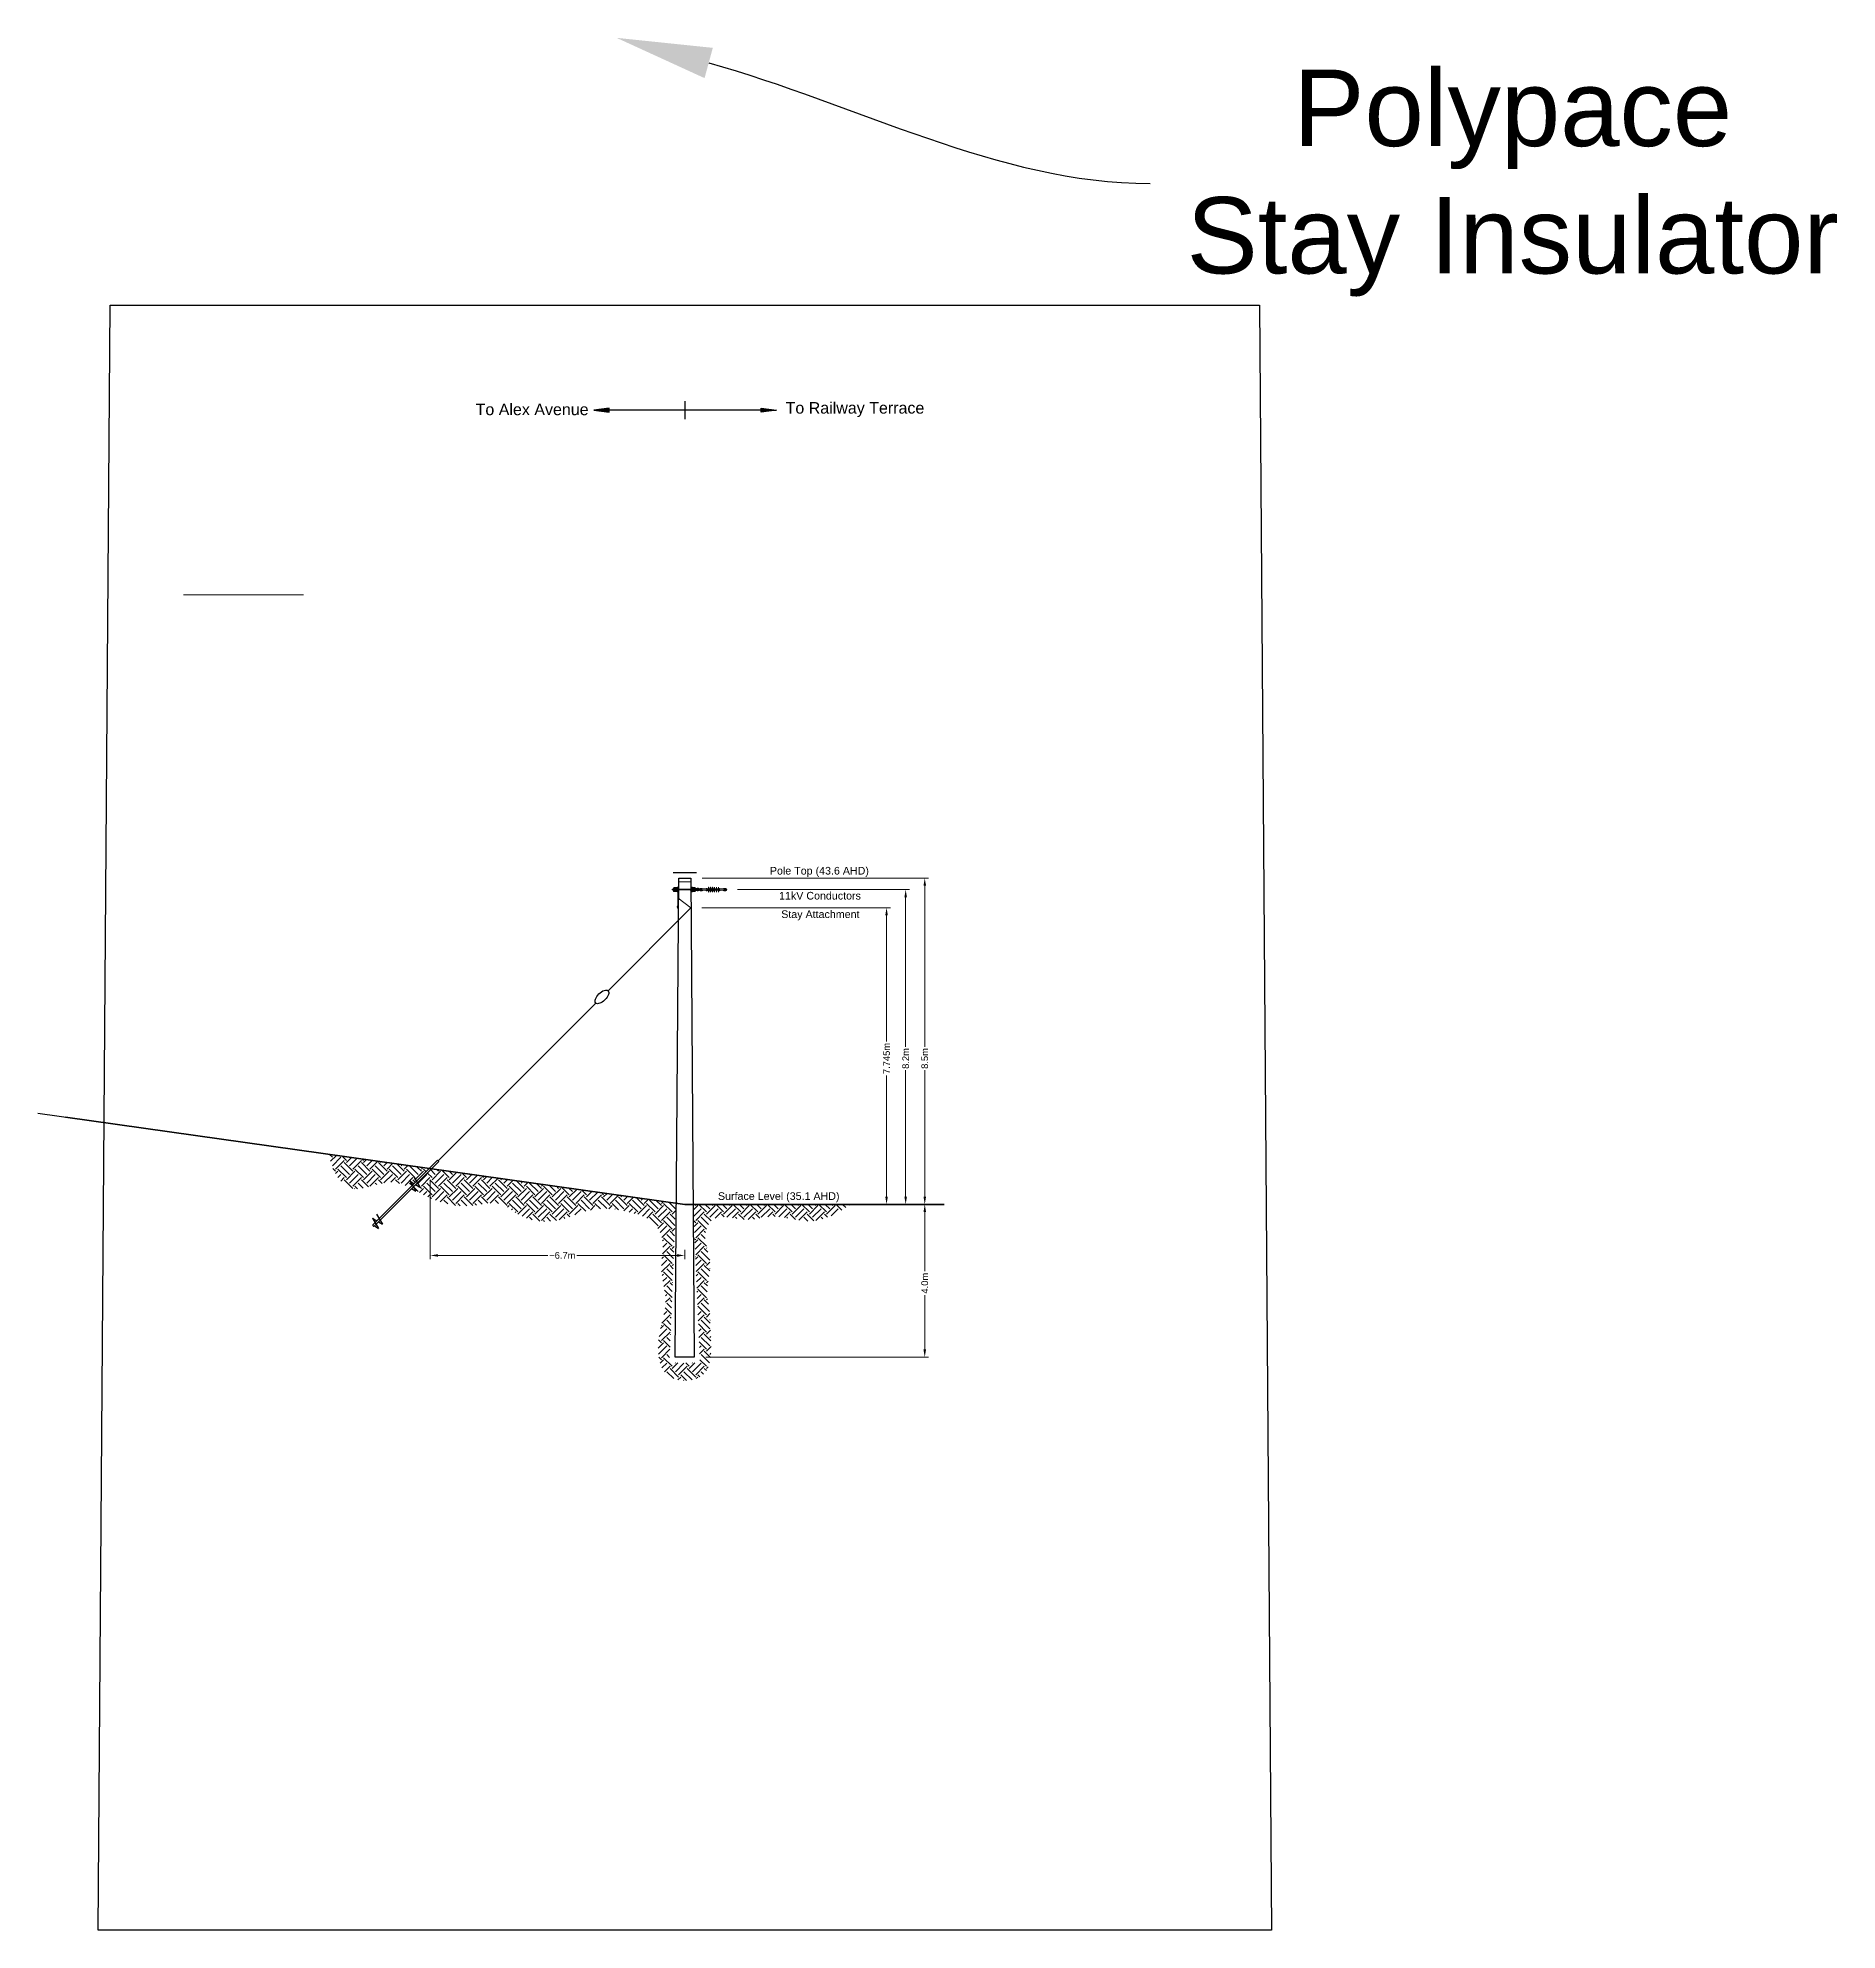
# Model space of a CAD drawing. Header units: metres. Extents: x 302924 to 306036, y 6267404 to 6269261.
# Drawn here: x 305217.13 to 305264.25, y 6267404.1 to 6267453.63 of the extents above; entities that cross this region are included whole.
import ezdxf
from ezdxf import colors
from ezdxf.entities.mleader import LeaderData, LeaderLine
from ezdxf.math import Vec2, Vec3

# ---------------------------------------------------------------- set-up
doc = ezdxf.new("R2010")
doc.units = ezdxf.units.M
doc.linetypes.add('Dash', pattern=[5, 3, -2])
doc.linetypes.add('HIDDEN', pattern=[0.375, 0.25, -0.125])
doc.layers.get('0').update_dxf_attribs({"color": 6})
for name, color, linetype, lineweight in [('_User Miscellaneous4', 71, 'Continuous', 13), ('Notes', 7, 'Continuous', 25), ('Notes  (0.13)', 7, 'Continuous', 13), ('Notes (0.25)', 7, 'Continuous', 25), ('Notes_0.35', 7, 'Continuous', 35)]:
    doc.layers.add(name, color=color, linetype=linetype, lineweight=lineweight)
doc.styles.get("Standard").update_dxf_attribs({"font": 'arial.ttf'})
doc.dimstyles.new('Pole Scale', dxfattribs={"dimtxt": 0.085, "dimasz": 0.1, "dimexe": 0.1, "dimexo": 0.3, "dimgap": 0.15, "dimtad": 0, "dimlfac": -1, "dimzin": 12, "dimdsep": 46, "dimtxsty": 'Standard', "dimcen": 1, "dimclrd": 256, "dimclre": 256, "dimclrt": 256, "dimadec": 0, "dimazin": 3, "dimtfac": 1, "dimtmove": 0, "dimatfit": 3, "dimfxl": 0, "dimtolj": 1, "dimtzin": 0, "dimlwd": -1, "dimlwe": -1, "dimarcsym": 0})
pattern_1 = [(315, (0, 0), (0.449012806053, -1e-16), [0.3175, -0.3175]), (315, (0.0842, 0.0842), (0.449012806053, -1e-16), [0.3175, -0.3175]), (315, (0.16838, 0.16838), (0.449012806053, -1e-16), [0.3175, -0.3175]), (45, (0.2245, 0.16838), (1e-16, 0.449012806053), [0.3175, -0.3175]), (45, (0.3087, 0.0842), (1e-16, 0.449012806053), [0.3175, -0.3175]), (45, (0.3929, -1e-16), (1e-16, 0.449012806053), [0.3175, -0.3175])]

msp = doc.modelspace()

# ---------------------------------------------------------------- texts
at = {"layer": 'Notes  (0.13)', "linetype": 'Continuous', "attachment_point": 5}
for s, insert, char_height in [('To Alex Avenue', (305230.0748, 6267443.9034), 0.3), ('To Railway Terrace', (305238.5287, 6267443.9013), 0.3), ('Pole Top (43.6 AHD)', (305237.5976, 6267431.7998), 0.2), ('11kV Conductors', (305237.6128, 6267431.1746), 0.2), ('Stay Attachment', (305237.623, 6267430.6613), 0.2), ('Surface Level (35.1 AHD)', (305236.5331, 6267423.2828), 0.2)]:
    msp.add_mtext(s, dxfattribs=dict(at, insert=insert, char_height=char_height))

# ---------------------------------------------------------------- blocks, each defined once
blk = doc.blocks.new('*D121')
at = {"layer": 'Notes  (0.13)', "transparency": 16777216}
for p, q in [((305234.529, 6267431.637), (305240.456, 6267431.637)), ((305240.356, 6267431.437), (305240.356, 6267427.224)), ((305240.356, 6267423.297), (305240.356, 6267426.606)), ((305234.371, 6267423.097), (305240.456, 6267423.097))]:
    blk.add_line(p, q, dxfattribs=at)
at = {"layer": 'Notes  (0.13)', "linetype": 'Continuous', "transparency": 16777216}
for points in [[(305240.323, 6267431.437), (305240.39, 6267431.437), (305240.356, 6267431.637)], [(305240.323, 6267423.297), (305240.39, 6267423.297), (305240.356, 6267423.097)]]:
    blk.add_solid(points, dxfattribs=at)
at = {"layer": 'Notes  (0.13)', "linetype": 'Continuous', "transparency": 16777216, "insert": (305240.356, 6267426.915), "char_height": 0.175, "attachment_point": 5, "rotation": 90}
blk.add_mtext('\\A1;8.5m', dxfattribs=at)
blk = doc.blocks.new('*D122')
at = {"layer": 'Notes  (0.13)', "transparency": 16777216}
for p, q in [((305234.371, 6267423.097), (305240.456, 6267423.097)), ((305240.356, 6267422.897), (305240.356, 6267421.346)), ((305240.356, 6267419.297), (305240.356, 6267420.721)), ((305234.621, 6267419.097), (305240.456, 6267419.097))]:
    blk.add_line(p, q, dxfattribs=at)
at = {"layer": 'Notes  (0.13)', "linetype": 'Continuous', "transparency": 16777216}
for points in [[(305240.323, 6267422.897), (305240.39, 6267422.897), (305240.356, 6267423.097)], [(305240.323, 6267419.297), (305240.39, 6267419.297), (305240.356, 6267419.097)]]:
    blk.add_solid(points, dxfattribs=at)
at = {"layer": 'Notes  (0.13)', "linetype": 'Continuous', "transparency": 16777216, "insert": (305240.356, 6267421.033), "char_height": 0.175, "attachment_point": 5, "rotation": 90}
blk.add_mtext('\\A1;4.0m', dxfattribs=at)
blk = doc.blocks.new('*D123')
at = {"layer": 'Notes  (0.13)', "transparency": 16777216}
for p, q in [((305227.409, 6267423.733), (305227.409, 6267421.659)), ((305227.609, 6267421.759), (305230.486, 6267421.759)), ((305233.871, 6267421.759), (305231.246, 6267421.759)), ((305234.071, 6267421.91), (305234.071, 6267421.659))]:
    blk.add_line(p, q, dxfattribs=at)
at = {"layer": 'Notes  (0.13)', "linetype": 'Continuous', "transparency": 16777216}
for points in [[(305227.609, 6267421.792), (305227.609, 6267421.725), (305227.409, 6267421.759)], [(305233.871, 6267421.792), (305233.871, 6267421.725), (305234.071, 6267421.759)]]:
    blk.add_solid(points, dxfattribs=at)
at = {"layer": 'Notes  (0.13)', "linetype": 'Continuous', "transparency": 16777216, "insert": (305230.866, 6267421.759), "char_height": 0.175, "attachment_point": 5}
blk.add_mtext('\\A1;~6.7m', dxfattribs=at)
blk = doc.blocks.new('ARROW')
h = blk.add_hatch(color=256)
h.dxf.hatch_style = 1
h.paths.add_polyline_path([(-4, 0.0001), (0, -0.4999), (0, 0.5001)])
blk.add_line((-0.5, 0.0001), (-4, 0.0001))
at = {"flags": 128}
blk.add_lwpolyline([(-4, 0.0001), (0, -0.4999), (0, 0.5001)], close=True, dxfattribs=at)
blk.add_circle((0, 0.0001), 0.0001)
blk = doc.blocks.new('*D146')
at = {"layer": 'Notes  (0.13)', "transparency": 16777216}
for p, q in [((305235.45, 6267431.337), (305239.956, 6267431.337)), ((305239.856, 6267431.137), (305239.856, 6267427.224)), ((305239.856, 6267423.297), (305239.856, 6267426.606)), ((305234.371, 6267423.097), (305239.956, 6267423.097))]:
    blk.add_line(p, q, dxfattribs=at)
at = {"layer": 'Notes  (0.13)', "linetype": 'Continuous', "lineweight": 40, "transparency": 16777216}
for points in [[(305239.823, 6267431.137), (305239.89, 6267431.137), (305239.856, 6267431.337)], [(305239.823, 6267423.297), (305239.89, 6267423.297), (305239.856, 6267423.097)]]:
    blk.add_solid(points, dxfattribs=at)
at = {"layer": 'Notes  (0.13)', "linetype": 'Continuous', "transparency": 16777216, "insert": (305239.856, 6267426.915), "char_height": 0.175, "attachment_point": 5, "rotation": 90}
blk.add_mtext('\\A1;8.2m', dxfattribs=at)
blk = doc.blocks.new('*D147')
at = {"layer": 'Notes  (0.13)', "transparency": 16777216}
for p, q in [((305234.515, 6267430.863), (305239.456, 6267430.863)), ((305239.356, 6267430.663), (305239.356, 6267427.359)), ((305239.356, 6267423.297), (305239.356, 6267426.471)), ((305234.371, 6267423.097), (305239.456, 6267423.097))]:
    blk.add_line(p, q, dxfattribs=at)
at = {"layer": 'Notes  (0.13)', "linetype": 'Continuous', "transparency": 16777216}
for points in [[(305239.323, 6267430.663), (305239.39, 6267430.663), (305239.356, 6267430.863)], [(305239.323, 6267423.297), (305239.39, 6267423.297), (305239.356, 6267423.097)]]:
    blk.add_solid(points, dxfattribs=at)
at = {"layer": 'Notes  (0.13)', "linetype": 'Continuous', "transparency": 16777216, "insert": (305239.356, 6267426.915), "char_height": 0.175, "attachment_point": 5, "rotation": 90}
blk.add_mtext('\\A1;7.745m', dxfattribs=at)

# ---------------------------------------------------------------- dimensions: what is measured, and where the dimension line sits
at = {"layer": 'Notes  (0.13)', "linetype": 'Continuous'}
for base, p1, p2, angle, text, picture, middle in [((305240.3565, 6267423.0967), (305234.2294, 6267431.6367), (305234.0714, 6267423.0967), 90, '8.5m', '*D121', (305240.3565, 6267426.915)), ((305239.8565, 6267423.0967), (305235.1502, 6267431.3367), (305234.0714, 6267423.0967), 90, '8.2m', '*D146', (305239.8565, 6267426.915)), ((305239.3565, 6267423.0967), (305234.2153, 6267430.8631), (305234.0714, 6267423.0967), 90, '7.745m', '*D147', (305239.3565, 6267426.915)), ((305234.0714, 6267421.7586), (305227.4085, 6267424.0331), (305234.0714, 6267422.2096), 180, '~6.7m', '*D123', (305230.8663, 6267421.7586)), ((305240.3565, 6267419.0967), (305234.0714, 6267423.0967), (305234.3214, 6267419.0967), 90, '4.0m', '*D122', (305240.3565, 6267421.0334))]:
    dim = msp.add_linear_dim(base=base, p1=p1, p2=p2, angle=angle, text=text, dimstyle='Pole Scale', override={"dimtxt": 0.175, "dimasz": 0.2, "dimgap": 0.05}, dxfattribs=at)
    dim.commit()
    dim.dimension.update_dxf_attribs({"geometry": picture, "text_midpoint": middle, "dimtype": 160})

# ---------------------------------------------------------------- hatches: boundary and pattern name
at = {"layer": 'Notes  (0.13)', "transparency": 33554534}
h = msp.add_hatch(dxfattribs=at)
h.set_pattern_fill('GOST_WOOD', color=256, scale=0.005, angle=45)
h.set_pattern_definition([(135, (4482.790953, 70692.447333), (0.0212132034356, 0.0212132034356), [0.05, -0.01]), (135, (4482.805095, 70692.447333), (0.0212132034356, 0.0212132034356), [0.03, -0.0075, 0.015, -0.0075]), (135, (4482.822773, 70692.443798), (0.0212132034356, 0.0212132034356), [0.05, -0.01])])
h.paths.add_polyline_path([(305233.891, 6267431.2867), (305233.891, 6267431.3867), (305233.791, 6267431.3867), (305233.791, 6267431.2867)])
h = msp.add_hatch(dxfattribs=at)
h.set_pattern_fill('GOST_WOOD', color=256, scale=0.005, angle=45)
h.set_pattern_definition([(135, (4482.224457, 70692.447335), (0.0212132034356, 0.0212132034356), [0.05, -0.01]), (135, (4482.2386, 70692.447335), (0.0212132034356, 0.0212132034356), [0.03, -0.0075, 0.015, -0.0075]), (135, (4482.256277, 70692.4438), (0.0212132034356, 0.0212132034356), [0.05, -0.01])])
h.paths.add_polyline_path([(305234.3459, 6267431.2867), (305234.3459, 6267431.3867), (305234.2459, 6267431.3867), (305234.2459, 6267431.2867)])
at = {"layer": 'Notes  (0.13)', "transparency": 33554559}
h = msp.add_hatch(dxfattribs=at)
h.set_pattern_fill('EARTH', color=256, scale=0.05, angle=315)
h.set_pattern_definition(pattern_1)
edge = h.paths.add_edge_path()
edge.add_line((305227.3775, 6267424.0375), (305224.7643, 6267424.4047))
edge.add_spline(control_points=[(305224.7643, 6267424.4047), (305224.7807, 6267424.2826), (305224.8558, 6267423.9411), (305225.3566, 6267423.2655), (305226.2044, 6267423.7929), (305226.7074, 6267423.6161), (305226.8757, 6267423.5356)], knot_values=[19.5443086, 19.5443086, 19.5443086, 19.5443086, 19.9153866, 20.5862727, 21.6522703, 22.2012865, 22.2012865, 22.2012865, 22.2012865], degree=3, periodic=0)
edge.add_spline(control_points=[(305226.9232, 6267423.5124), (305226.9074, 6267423.5203), (305226.8916, 6267423.5281), (305226.8757, 6267423.5356)], knot_values=[19.4926111, 19.4926111, 19.4926111, 19.4926111, 19.5443086, 19.5443086, 19.5443086, 19.5443086], degree=3, periodic=0)
edge.add_line((305226.8757, 6267423.5356), (305226.9374, 6267423.5973))
edge.add_line((305226.9374, 6267423.5973), (305226.8712, 6267423.7079))
edge.add_line((305226.8712, 6267423.7079), (305226.9816, 6267423.6416))
edge.add_line((305226.9816, 6267423.6416), (305227.3775, 6267424.0375))
h = msp.add_hatch(dxfattribs=at)
h.set_pattern_fill('EARTH', color=256, scale=0.05, angle=315)
h.set_pattern_definition(pattern_1)
edge = h.paths.add_edge_path()
edge.add_spline(control_points=[(305227.0173, 6267423.4639), (305227.1115, 6267423.4141), (305227.5827, 6267423.1518), (305228.327, 6267422.9533), (305229.2203, 6267423.2366), (305229.8424, 6267422.6675), (305230.7485, 6267422.5818), (305231.6772, 6267423.0743), (305232.5486, 6267422.9379), (305233.2549, 6267422.6999), (305233.5785, 6267422.1215), (305233.3705, 6267421.3715), (305233.6558, 6267420.6201), (305233.4199, 6267419.8477), (305233.3279, 6267419.2224), (305233.5737, 6267418.4373), (305234.5721, 6267418.415), (305234.7927, 6267419.1567), (305234.7357, 6267419.7209), (305234.7478, 6267420.301), (305234.5905, 6267420.9051), (305234.8524, 6267421.5888), (305234.5023, 6267422.2029), (305234.8499, 6267422.9231), (305235.6607, 6267422.5811), (305236.4471, 6267422.8807), (305237.2062, 6267422.5778), (305237.9156, 6267422.762), (305238.2585, 6267422.9914), (305238.4158, 6267423.0967)], knot_values=[0, 0, 0, 0, 0.3088007, 1.5464799, 2.2743159, 2.8467416, 3.8948394, 4.7768236, 5.9118356, 6.4229104, 6.9518455, 7.7054355, 8.6490811, 9.2203654, 10.0773679, 10.5383312, 11.5131461, 12.0054174, 12.6552807, 13.2348465, 13.7352082, 14.4938692, 15.2716097, 15.6580015, 16.5407356, 17.2809483, 18.1534646, 18.8226395, 19.3898178, 19.3898178, 19.3898178, 19.3898178], degree=3, periodic=0)
edge.add_line((305238.4158, 6267423.0967), (305234.2921, 6267423.0967))
edge.add_line((305234.2921, 6267423.0967), (305234.4725, 6267418.9467))
edge.add_line((305234.4725, 6267418.9467), (305233.6703, 6267418.9467))
edge.add_line((305233.6703, 6267418.9467), (305233.8375, 6267423.1296))
edge.add_line((305233.8375, 6267423.1296), (305227.4395, 6267424.0287))
edge.add_line((305227.4395, 6267424.0287), (305227.07, 6267423.6592))
edge.add_line((305227.07, 6267423.6592), (305227.1363, 6267423.5488))
edge.add_line((305227.1363, 6267423.5488), (305227.0258, 6267423.615))
edge.add_line((305227.0258, 6267423.615), (305226.9639, 6267423.5531))
edge.add_line((305226.9639, 6267423.5531), (305227.0173, 6267423.4639))
h = msp.add_hatch(dxfattribs=at)
h.set_pattern_fill('AR-CONC', color=256)
h.paths.add_polyline_path([(305234.4458, 6267422.5905), (305234.2938, 6267422.8675), (305234.3214, 6267419.0967), (305233.8214, 6267419.0967), (305233.8491, 6267422.8675), (305233.6971, 6267422.5905), (305233.6703, 6267418.9467), (305234.4725, 6267418.9467)])

# ---------------------------------------------------------------- linework, layer by layer
at = {"layer": '_User Miscellaneous4', "linetype": 'Continuous', "flags": 128}
msp.add_lwpolyline([(305224.0887, 6267439.0499), (305220.9508, 6267439.0499)], dxfattribs=at)
at = {"layer": 'Notes', "linetype": 'Continuous'}
for p, q in [((305236.0699, 6267443.8866), (305232.0886, 6267443.8866)), ((305234.0792, 6267443.6522), (305234.0792, 6267444.121))]:
    msp.add_line(p, q, dxfattribs=at)
at = {"layer": 'Notes  (0.13)', "linetype": 'Continuous'}
for p, q in [((305233.9112, 6267431.3992), (305233.8712, 6267431.3992)), ((305233.9112, 6267431.3892), (305233.8712, 6267431.3892)), ((305233.8912, 6267431.3892), (305233.8912, 6267431.2842)), ((305234.2319, 6267431.3992), (305234.2719, 6267431.3992)), ((305234.2319, 6267431.3892), (305234.2719, 6267431.3892)), ((305234.2519, 6267431.3892), (305234.2519, 6267431.2842)), ((305233.9112, 6267431.2842), (305233.8712, 6267431.2842)), ((305233.9112, 6267431.2742), (305233.8712, 6267431.2742)), ((305234.2319, 6267431.2842), (305234.2719, 6267431.2842)), ((305234.2319, 6267431.2742), (305234.2719, 6267431.2742))]:
    msp.add_line(p, q, dxfattribs=at)
at = {"layer": 'Notes  (0.13)'}
for p, q in [((305233.9134, 6267431.6357), (305234.2294, 6267431.6367)), ((305233.9137, 6267431.5357), (305234.2298, 6267431.5367)), ((305234.6935, 6267431.2757), (305234.6935, 6267431.3977)), ((305234.7455, 6267431.2757), (305234.7455, 6267431.3977)), ((305234.7975, 6267431.2756), (305234.7975, 6267431.3976)), ((305234.8495, 6267431.2755), (305234.8495, 6267431.3975)), ((305234.9015, 6267431.2754), (305234.9015, 6267431.3974)), ((305234.9535, 6267431.2756), (305234.9535, 6267431.3976)), ((305233.8912, 6267431.3207), (305233.8912, 6267431.3527)), ((305233.8912, 6267431.3207), (305233.8912, 6267431.3527)), ((305233.897, 6267431.1087), (305234.2351, 6267430.8597)), ((305233.9144, 6267431.3357), (305234.2304, 6267431.3367)), ((305234.3461, 6267431.3207), (305234.3461, 6267431.3527)), ((305234.3461, 6267431.3207), (305234.3461, 6267431.3527)), ((305234.4833, 6267431.3449), (305234.4288, 6267431.3449)), ((305234.4833, 6267431.3285), (305234.4288, 6267431.3285)), ((305234.6653, 6267431.3466), (305234.6653, 6267431.3366)), ((305234.6653, 6267431.3267), (305234.6653, 6267431.3367)), ((305234.7173, 6267431.3466), (305234.7173, 6267431.3366)), ((305234.7173, 6267431.3267), (305234.7173, 6267431.3367)), ((305234.7693, 6267431.3465), (305234.7693, 6267431.3365)), ((305234.7693, 6267431.3266), (305234.7693, 6267431.3366)), ((305234.8213, 6267431.3464), (305234.8213, 6267431.3364)), ((305234.8213, 6267431.3265), (305234.8213, 6267431.3365)), ((305234.8733, 6267431.3463), (305234.8733, 6267431.3363)), ((305234.8733, 6267431.3264), (305234.8733, 6267431.3364)), ((305234.9253, 6267431.3466), (305234.9253, 6267431.3366)), ((305234.9253, 6267431.3465), (305234.9253, 6267431.3365)), ((305234.9253, 6267431.3267), (305234.9253, 6267431.3367)), ((305234.9253, 6267431.3266), (305234.9253, 6267431.3366))]:
    msp.add_line(p, q, dxfattribs=at)
at = {"layer": 'Notes  (0.13)', "transparency": 33554687}
for p, q in [((305233.778, 6267431.3759), (305233.778, 6267431.2909)), ((305233.786, 6267431.3759), (305233.786, 6267431.291)), ((305233.8853, 6267430.9083), (305233.8853, 6267430.8484)), ((305233.891, 6267430.9084), (305233.891, 6267430.8484)), ((305233.8912, 6267431.2982), (305233.8912, 6267431.3732)), ((305233.8912, 6267431.2982), (305233.8912, 6267431.3732)), ((305233.8912, 6267431.3732), (305233.8972, 6267431.3732)), ((305233.8912, 6267431.3467), (305233.8912, 6267431.3627)), ((305233.8912, 6267431.3467), (305233.8912, 6267431.3267)), ((305233.8912, 6267431.3107), (305233.8912, 6267431.3267)), ((305233.8972, 6267431.2982), (305233.8912, 6267431.2982)), ((305233.8972, 6267431.3732), (305233.8972, 6267431.2982)), ((305233.8972, 6267431.2982), (305233.8972, 6267431.3732)), ((305233.8972, 6267431.3732), (305233.8972, 6267431.2982)), ((305234.2329, 6267431.3759), (305234.2329, 6267431.2909)), ((305234.2409, 6267431.3759), (305234.2409, 6267431.291)), ((305234.3461, 6267431.2982), (305234.3461, 6267431.3732)), ((305234.3461, 6267431.2982), (305234.3461, 6267431.3732)), ((305234.3461, 6267431.3732), (305234.3521, 6267431.3732)), ((305234.3461, 6267431.3467), (305234.3461, 6267431.3627)), ((305234.3461, 6267431.3467), (305234.3461, 6267431.3267)), ((305234.3461, 6267431.3107), (305234.3461, 6267431.3267)), ((305234.3521, 6267431.2982), (305234.3461, 6267431.2982)), ((305234.3521, 6267431.3732), (305234.3521, 6267431.2982)), ((305234.3521, 6267431.2982), (305234.3521, 6267431.3732)), ((305234.3521, 6267431.3732), (305234.3521, 6267431.2982)), ((305234.3771, 6267431.3267), (305234.3771, 6267431.3467))]:
    msp.add_line(p, q, dxfattribs=at)
at = {"layer": 'Notes  (0.13)', "linetype": 'HIDDEN', "ltscale": 1000, "transparency": 33554687}
for p, q in [((305233.8972, 6267431.3477), (305233.8912, 6267431.3477)), ((305233.8972, 6267431.3237), (305233.8912, 6267431.3237)), ((305234.3521, 6267431.3477), (305234.3461, 6267431.3477)), ((305234.3521, 6267431.3237), (305234.3461, 6267431.3237))]:
    msp.add_line(p, q, dxfattribs=at)
at = {"layer": 'Notes  (0.13)', "linetype": 'Continuous', "ltscale": 0.1, "flags": 128}
for points in [[(305233.791, 6267431.2867), (305233.791, 6267431.3867), (305233.891, 6267431.3867), (305233.891, 6267431.2867)], [(305234.2459, 6267431.2867), (305234.2459, 6267431.3867), (305234.3459, 6267431.3867), (305234.3459, 6267431.2867)]]:
    msp.add_lwpolyline(points, close=True, dxfattribs=at)
at = {"layer": 'Notes  (0.13)', "linetype": 'Continuous', "flags": 128}
for points in [[(305233.8712, 6267431.2742), (305233.8712, 6267431.3992)], [(305233.9112, 6267431.2742), (305233.9112, 6267431.3992)], [(305234.2319, 6267431.2742), (305234.2319, 6267431.3992)], [(305234.2719, 6267431.2742), (305234.2719, 6267431.3992)], [(305233.763, 6267431.3447), (305233.739, 6267431.3447), (305233.738, 6267431.3437), (305233.738, 6267431.3297), (305233.739, 6267431.3287), (305233.763, 6267431.3287)], [(305233.739, 6267431.3447), (305233.7383, 6267431.3294)], [(305233.739, 6267431.3447), (305233.7383, 6267431.3294)], [(305233.763, 6267431.3437), (305233.739, 6267431.3437), (305233.739, 6267431.3297), (305233.763, 6267431.3297)], [(305233.74, 6267431.3447), (305233.7393, 6267431.3287)], [(305233.74, 6267431.3447), (305233.7393, 6267431.3287)], [(305233.741, 6267431.3447), (305233.7403, 6267431.3287)], [(305233.741, 6267431.3447), (305233.7403, 6267431.3287)], [(305233.742, 6267431.3447), (305233.7413, 6267431.3287)], [(305233.742, 6267431.3447), (305233.7413, 6267431.3287)], [(305233.743, 6267431.3447), (305233.7423, 6267431.3287)], [(305233.743, 6267431.3447), (305233.7423, 6267431.3287)], [(305233.744, 6267431.3447), (305233.7433, 6267431.3287)], [(305233.744, 6267431.3447), (305233.7433, 6267431.3287)], [(305233.745, 6267431.3447), (305233.7443, 6267431.3287)], [(305233.745, 6267431.3447), (305233.7443, 6267431.3287)], [(305233.746, 6267431.3447), (305233.7453, 6267431.3287)], [(305233.746, 6267431.3447), (305233.7453, 6267431.3287)], [(305233.747, 6267431.3447), (305233.7463, 6267431.3287)], [(305233.747, 6267431.3447), (305233.7463, 6267431.3287)], [(305233.748, 6267431.3447), (305233.7473, 6267431.3287)], [(305233.748, 6267431.3447), (305233.7473, 6267431.3287)], [(305233.749, 6267431.3447), (305233.7483, 6267431.3287)], [(305233.749, 6267431.3447), (305233.7483, 6267431.3287)], [(305233.75, 6267431.3447), (305233.7493, 6267431.3287)], [(305233.75, 6267431.3447), (305233.7493, 6267431.3287)], [(305233.751, 6267431.3447), (305233.7503, 6267431.3287)], [(305233.751, 6267431.3447), (305233.7503, 6267431.3287)], [(305233.752, 6267431.3447), (305233.7513, 6267431.3287)], [(305233.752, 6267431.3447), (305233.7513, 6267431.3287)], [(305233.753, 6267431.3447), (305233.7523, 6267431.3287)], [(305233.753, 6267431.3447), (305233.7523, 6267431.3287)], [(305233.754, 6267431.3447), (305233.7533, 6267431.3287)], [(305233.754, 6267431.3447), (305233.7533, 6267431.3287)], [(305233.755, 6267431.3447), (305233.7543, 6267431.3287)], [(305233.755, 6267431.3447), (305233.7543, 6267431.3287)], [(305233.756, 6267431.3447), (305233.7553, 6267431.3287)], [(305233.756, 6267431.3447), (305233.7553, 6267431.3287)], [(305233.757, 6267431.3447), (305233.7563, 6267431.3287)], [(305233.757, 6267431.3447), (305233.7563, 6267431.3287)], [(305233.758, 6267431.3447), (305233.7573, 6267431.3287)], [(305233.758, 6267431.3447), (305233.7573, 6267431.3287)], [(305233.759, 6267431.3447), (305233.7583, 6267431.3287)], [(305233.759, 6267431.3447), (305233.7583, 6267431.3287)], [(305233.76, 6267431.3447), (305233.7593, 6267431.3287)], [(305233.76, 6267431.3447), (305233.7593, 6267431.3287)], [(305233.761, 6267431.3447), (305233.7603, 6267431.3287)], [(305233.761, 6267431.3447), (305233.7603, 6267431.3287)], [(305233.762, 6267431.3447), (305233.7613, 6267431.3287)], [(305233.762, 6267431.3447), (305233.7613, 6267431.3287)], [(305233.763, 6267431.3447), (305233.7623, 6267431.3287)], [(305233.763, 6267431.3471), (305233.763, 6267431.3263)], [(305233.764, 6267431.3505), (305233.772, 6267431.3505)], [(305233.772, 6267431.3436), (305233.772, 6267431.3436), (305233.764, 6267431.3436)], [(305233.764, 6267431.3298), (305233.772, 6267431.3298)], [(305233.772, 6267431.3228), (305233.764, 6267431.3228)], [(305233.773, 6267431.354), (305233.773, 6267431.3194)], [(305233.773, 6267431.3505), (305233.773, 6267431.3228)], [(305233.773, 6267431.3471), (305233.773, 6267431.3263)], [(305234.3459, 6267431.3451), (305233.8554, 6267431.3451), (305233.8554, 6267431.3451), (305233.8554, 6267431.3271), (305234.2892, 6267431.3291), (305234.3459, 6267431.3291)], [(305233.8743, 6267430.8885), (305233.8743, 6267430.8729)], [(305233.8753, 6267430.8911), (305233.8823, 6267430.8911)], [(305233.8823, 6267430.8911), (305233.8823, 6267430.8703)], [(305233.897, 6267431.3457), (305233.891, 6267431.3457)], [(305233.897, 6267431.334), (305233.891, 6267431.334)], [(305233.897, 6267431.3277), (305233.891, 6267431.3277)], [(305233.897, 6267430.8897), (305233.891, 6267430.8897)], [(305234.1939, 6267431.3447), (305234.1932, 6267431.3294)], [(305234.1939, 6267431.3447), (305234.1932, 6267431.3294)], [(305234.1949, 6267431.3447), (305234.1941, 6267431.3287)], [(305234.1949, 6267431.3447), (305234.1942, 6267431.3287)], [(305234.1959, 6267431.3447), (305234.1951, 6267431.3287)], [(305234.1959, 6267431.3447), (305234.1952, 6267431.3287)], [(305234.1969, 6267431.3447), (305234.1961, 6267431.3287)], [(305234.1969, 6267431.3447), (305234.1962, 6267431.3287)], [(305234.1979, 6267431.3447), (305234.1971, 6267431.3287)], [(305234.1979, 6267431.3447), (305234.1972, 6267431.3287)], [(305234.1989, 6267431.3447), (305234.1981, 6267431.3287)], [(305234.1989, 6267431.3447), (305234.1982, 6267431.3287)], [(305234.1999, 6267431.3447), (305234.1991, 6267431.3287)], [(305234.1999, 6267431.3447), (305234.1992, 6267431.3287)], [(305234.2009, 6267431.3447), (305234.2001, 6267431.3287)], [(305234.2009, 6267431.3447), (305234.2002, 6267431.3287)], [(305234.2019, 6267431.3447), (305234.2011, 6267431.3287)], [(305234.2019, 6267431.3447), (305234.2012, 6267431.3287)], [(305234.2029, 6267431.3447), (305234.2021, 6267431.3287)], [(305234.2029, 6267431.3447), (305234.2022, 6267431.3287)], [(305234.2039, 6267431.3447), (305234.2031, 6267431.3287)], [(305234.2039, 6267431.3447), (305234.2032, 6267431.3287)], [(305234.2049, 6267431.3447), (305234.2041, 6267431.3287)], [(305234.2049, 6267431.3447), (305234.2042, 6267431.3287)], [(305234.2059, 6267431.3447), (305234.2051, 6267431.3287)], [(305234.2059, 6267431.3447), (305234.2052, 6267431.3287)], [(305234.2069, 6267431.3447), (305234.2061, 6267431.3287)], [(305234.2069, 6267431.3447), (305234.2062, 6267431.3287)], [(305234.2079, 6267431.3447), (305234.2071, 6267431.3287)], [(305234.2079, 6267431.3447), (305234.2072, 6267431.3287)], [(305234.2089, 6267431.3447), (305234.2081, 6267431.3287)], [(305234.2089, 6267431.3447), (305234.2082, 6267431.3287)], [(305234.2099, 6267431.3447), (305234.2091, 6267431.3287)], [(305234.2099, 6267431.3447), (305234.2092, 6267431.3287)], [(305234.2109, 6267431.3447), (305234.2101, 6267431.3287)], [(305234.2109, 6267431.3447), (305234.2102, 6267431.3287)], [(305234.2119, 6267431.3447), (305234.2111, 6267431.3287)], [(305234.2119, 6267431.3447), (305234.2112, 6267431.3287)], [(305234.2129, 6267431.3447), (305234.2121, 6267431.3287)], [(305234.2129, 6267431.3447), (305234.2122, 6267431.3287)], [(305234.2139, 6267431.3447), (305234.2131, 6267431.3287)], [(305234.2139, 6267431.3447), (305234.2132, 6267431.3287)], [(305234.2149, 6267431.3447), (305234.2141, 6267431.3287)], [(305234.2149, 6267431.3447), (305234.2142, 6267431.3287)], [(305234.2159, 6267431.3447), (305234.2151, 6267431.3287)], [(305234.2159, 6267431.3447), (305234.2152, 6267431.3287)], [(305234.2169, 6267431.3447), (305234.2161, 6267431.3287)], [(305234.2169, 6267431.3447), (305234.2162, 6267431.3287)], [(305234.2179, 6267431.3447), (305234.2171, 6267431.3287)], [(305234.2179, 6267431.3471), (305234.2179, 6267431.3263)], [(305234.2189, 6267431.3505), (305234.2269, 6267431.3505)], [(305234.2269, 6267431.3436), (305234.2269, 6267431.3436), (305234.2189, 6267431.3436)], [(305234.2189, 6267431.3298), (305234.2269, 6267431.3298)], [(305234.2269, 6267431.3228), (305234.2189, 6267431.3228)], [(305234.2279, 6267431.354), (305234.2279, 6267431.3194)], [(305234.2279, 6267431.3505), (305234.2279, 6267431.3228)], [(305234.2279, 6267431.3471), (305234.2279, 6267431.3263)], [(305234.3519, 6267431.3457), (305234.3459, 6267431.3457)], [(305234.3519, 6267431.3277), (305234.3459, 6267431.3277)], [(305233.8753, 6267430.8859), (305233.8823, 6267430.8859)], [(305233.8753, 6267430.8755), (305233.8823, 6267430.8755)], [(305233.8753, 6267430.8703), (305233.8823, 6267430.8703)], [(305233.897, 6267430.8717), (305233.891, 6267430.8717)]]:
    msp.add_lwpolyline(points, dxfattribs=at)
at = {"layer": 'Notes  (0.13)', "flags": 128}
for points in [[(305234.699, 6267431.2757), (305234.699, 6267431.3975)], [(305234.751, 6267431.2757), (305234.751, 6267431.3975)], [(305234.803, 6267431.2756), (305234.803, 6267431.3974)], [(305234.855, 6267431.2755), (305234.855, 6267431.3973)], [(305234.907, 6267431.2754), (305234.907, 6267431.3972)], [(305234.959, 6267431.2756), (305234.959, 6267431.3974)], [(305234.6653, 6267431.3466), (305234.6461, 6267431.3466)], [(305234.6653, 6267431.3267), (305234.6461, 6267431.3267)], [(305234.7173, 6267431.3466), (305234.699, 6267431.3466)], [(305234.7173, 6267431.3267), (305234.699, 6267431.3267)], [(305234.7693, 6267431.3465), (305234.751, 6267431.3465)], [(305234.7693, 6267431.3266), (305234.751, 6267431.3266)], [(305234.8213, 6267431.3464), (305234.803, 6267431.3464)], [(305234.8213, 6267431.3265), (305234.803, 6267431.3265)], [(305234.8733, 6267431.3463), (305234.855, 6267431.3463)], [(305234.8733, 6267431.3264), (305234.855, 6267431.3264)], [(305234.9253, 6267431.3466), (305234.907, 6267431.3466)], [(305234.9253, 6267431.3267), (305234.907, 6267431.3267)], [(305234.9802, 6267431.3464), (305234.959, 6267431.3464)], [(305234.9802, 6267431.3265), (305234.959, 6267431.3265)]]:
    msp.add_lwpolyline(points, dxfattribs=at)
at = {"layer": 'Notes  (0.13)', "linetype": 'Continuous', "flags": 128}
for points in [[(305233.764, 6267431.3505, 0.2886751), (305233.764, 6267431.3436, 0.1443376), (305233.764, 6267431.3298, 0.2886751), (305233.764, 6267431.3228)], [(305233.772, 6267431.3505, -0.2886751), (305233.772, 6267431.3436, -0.1443376), (305233.772, 6267431.3298, -0.2886751), (305233.772, 6267431.3228)], [(305233.8753, 6267430.8911, 0.3849002), (305233.8753, 6267430.8859, 0.1924501), (305233.8753, 6267430.8755, 0.3849002), (305233.8753, 6267430.8703)], [(305234.2189, 6267431.3505, 0.2886751), (305234.2189, 6267431.3436, 0.1443376), (305234.2189, 6267431.3298, 0.2886751), (305234.2189, 6267431.3228)], [(305234.2269, 6267431.3505, -0.2886751), (305234.2269, 6267431.3436, -0.1443376), (305234.2269, 6267431.3298, -0.2886751), (305234.2269, 6267431.3228)]]:
    msp.add_lwpolyline(points, format="xyb", dxfattribs=at)
for points in [[(305233.773, 6267431.3742), (305233.778, 6267431.3742), (305233.778, 6267431.2992), (305233.773, 6267431.2992)], [(305233.786, 6267431.3742), (305233.791, 6267431.3742), (305233.791, 6267431.2992), (305233.786, 6267431.2992)], [(305233.8853, 6267430.8557), (305233.8823, 6267430.8557), (305233.8823, 6267430.9057), (305233.8853, 6267430.9057)], [(305234.2279, 6267431.3742), (305234.2329, 6267431.3742), (305234.2329, 6267431.2992), (305234.2279, 6267431.2992)], [(305234.2409, 6267431.3742), (305234.2459, 6267431.3742), (305234.2459, 6267431.2992), (305234.2409, 6267431.2992)]]:
    msp.add_lwpolyline(points, close=True, dxfattribs=at)
at = {"layer": 'Notes  (0.13)', "linetype": 'Continuous', "lineweight": 0, "flags": 128}
for points in [[(305233.773, 6267431.3477), (305233.791, 6267431.3477)], [(305233.773, 6267431.3257), (305233.791, 6267431.3257)], [(305234.2279, 6267431.3477), (305234.2459, 6267431.3477)], [(305234.2279, 6267431.3257), (305234.2459, 6267431.3257)], [(305233.8853, 6267430.8877), (305233.8823, 6267430.8877)], [(305233.8853, 6267430.8737), (305233.8823, 6267430.8737)]]:
    msp.add_lwpolyline(points, dxfattribs=at)
at = {"layer": 'Notes  (0.13)', "linetype": 'Dash', "ltscale": 0.1, "flags": 128}
for points in [[(305233.8912, 6267431.3257), (305233.8882, 6267431.3257)], [(305234.3461, 6267431.3257), (305234.3431, 6267431.3257)]]:
    msp.add_lwpolyline(points, dxfattribs=at)
at = {"layer": 'Notes  (0.13)', "transparency": 33554687, "flags": 128}
for points in [[(305233.8972, 6267431.3467), (305233.8906, 6267431.3467)], [(305233.8972, 6267431.3267), (305233.8907, 6267431.3267)], [(305234.3521, 6267431.3467), (305234.3454, 6267431.3467)], [(305234.3521, 6267431.3267), (305234.3456, 6267431.3267)], [(305234.3746, 6267431.3627), (305234.3521, 6267431.3627)], [(305234.3746, 6267431.3107), (305234.3521, 6267431.3107)]]:
    msp.add_lwpolyline(points, dxfattribs=at)
at = {"layer": 'Notes  (0.13)', "linetype": 'Continuous'}
msp.add_lwpolyline([(305233.897, 6267431.3719), (305233.891, 6267431.3719), (305233.891, 6267430.8454), (305233.897, 6267430.8454)], close=True, dxfattribs=at)
at = {"layer": 'Notes  (0.13)', "transparency": 33554687, "flags": 128}
for points in [[(305234.3746, 6267431.3107), (305234.3974, 6267431.3034, 1.3714594), (305234.3974, 6267431.37), (305234.3746, 6267431.3627)], [(305234.3771, 6267431.3267), (305234.4023, 6267431.3186, 1.3714594), (305234.4023, 6267431.3548), (305234.3771, 6267431.3467)]]:
    msp.add_lwpolyline(points, format="xyb", dxfattribs=at)
at = {"layer": 'Notes  (0.13)'}
msp.add_lwpolyline([(305234.4239, 6267431.3367), (305234.416, 6267431.323), (305234.4002, 6267431.323), (305234.3923, 6267431.3367), (305234.4002, 6267431.3504), (305234.416, 6267431.3504)], close=True, dxfattribs=at)
at = {"layer": 'Notes  (0.13)', "flags": 128}
for points in [[(305234.6281, 6267431.3177, -0.4142136), (305234.6341, 6267431.3117, 0.4142136), (305234.6281, 6267431.3177), (305234.5546, 6267431.3177, 0.1244161), (305234.5427, 6267431.3147), (305234.5316, 6267431.3087, -0.1244161), (305234.5198, 6267431.3057), (305234.4871, 6267431.3057, -0.4142136), (305234.4561, 6267431.3367, -0.4142136), (305234.4871, 6267431.3677), (305234.5198, 6267431.3677, -0.1244161), (305234.5316, 6267431.3647), (305234.5427, 6267431.3587, 0.1244161), (305234.5546, 6267431.3557), (305234.6281, 6267431.3557, 0.4142136), (305234.6341, 6267431.3617, -0.4142136), (305234.6281, 6267431.3557)], [(305234.6341, 6267431.3117), (305234.6341, 6267431.3117, 1), (305234.6461, 6267431.3117), (305234.6461, 6267431.3367), (305234.6461, 6267431.3117), (305234.6461, 6267431.3367), (305234.6461, 6267431.3617), (305234.6461, 6267431.3367), (305234.6461, 6267431.3617, 1), (305234.6341, 6267431.3617), (305234.6341, 6267431.3617)], [(305234.9922, 6267431.3117), (305234.9922, 6267431.3117, -1), (305234.9802, 6267431.3117), (305234.9802, 6267431.3367), (305234.9802, 6267431.3117), (305234.9802, 6267431.3367), (305234.9802, 6267431.3617), (305234.9802, 6267431.3367), (305234.9802, 6267431.3617, -1), (305234.9922, 6267431.3617), (305234.9922, 6267431.3617)], [(305234.9982, 6267431.3177, 0.4142136), (305234.9922, 6267431.3117, -0.4142136), (305234.9982, 6267431.3177), (305235.0716, 6267431.3177, -0.1244161), (305235.0835, 6267431.3147), (305235.0946, 6267431.3087, 0.1244161), (305235.1065, 6267431.3057), (305235.1392, 6267431.3057, 0.4142136), (305235.1702, 6267431.3367, 0.4142136), (305235.1392, 6267431.3677), (305235.1065, 6267431.3677, 0.1244161), (305235.0946, 6267431.3647), (305235.0835, 6267431.3587, -0.1244161), (305235.0716, 6267431.3557), (305234.9982, 6267431.3557, -0.4142136), (305234.9922, 6267431.3617, 0.4142136), (305234.9982, 6267431.3557)]]:
    msp.add_lwpolyline(points, format="xyb", dxfattribs=at)
for points in [[(305234.4886, 6267431.3492), (305234.5136, 6267431.3492, -1), (305234.5136, 6267431.3242), (305234.4886, 6267431.3242, -1)], [(305235.1377, 6267431.3492), (305235.1127, 6267431.3492, 1), (305235.1127, 6267431.3242), (305235.1377, 6267431.3242, 1)]]:
    msp.add_lwpolyline(points, format="xyb", close=True, dxfattribs=at)
at = {"layer": 'Notes  (0.13)', "linetype": 'HIDDEN', "ltscale": 5000, "transparency": 33554687}
for centre, radius in [((305233.782, 6267431.2909), 0.004), ((305234.2369, 6267431.2909), 0.004), ((305233.8882, 6267430.8484), 0.00282)]:
    msp.add_circle(centre, radius, dxfattribs=at)
at = {"layer": 'Notes  (0.13)'}
msp.add_circle((305234.4081, 6267431.3367), 0.00866, dxfattribs=at)
for centre, radius, start, end in [((305234.6276, 6267431.4007), 0.066, 304.90735, 357.19985), ((305234.6962, 6267431.3975), 0.00275, 359.74267, 179.74267), ((305234.6796, 6267431.4007), 0.066, 304.90735, 357.19985), ((305234.7482, 6267431.3975), 0.00275, 359.74267, 179.74267), ((305234.7316, 6267431.4006), 0.066, 304.90735, 357.19985), ((305234.8002, 6267431.3974), 0.00275, 359.74267, 179.74267), ((305234.7836, 6267431.4005), 0.066, 304.90735, 357.19985), ((305234.8522, 6267431.3973), 0.00275, 359.74267, 179.74267), ((305234.8356, 6267431.4004), 0.066, 304.90735, 357.19985), ((305234.9042, 6267431.3972), 0.00275, 359.74267, 179.74267), ((305234.8876, 6267431.4006), 0.066, 304.90735, 357.19985), ((305234.9562, 6267431.3974), 0.00275, 359.74267, 179.74267), ((305234.4081, 6267431.3367), 0.0175, 41.37818, 318.62182), ((305234.4288, 6267431.3549), 0.01, 221.37818, 270), ((305234.4288, 6267431.3185), 0.01, 90, 138.62182), ((305234.4833, 6267431.3367), 0.00818, 270, 90), ((305234.4833, 6267431.3367), 0.00818, 270, 90), ((305234.6262, 6267431.2718), 0.0673, 3.28396, 54.56611), ((305234.6962, 6267431.2757), 0.00275, 180, 0), ((305234.6782, 6267431.2718), 0.0673, 3.28396, 54.56611), ((305234.7482, 6267431.2757), 0.00275, 180, 0), ((305234.7302, 6267431.2717), 0.0673, 3.28396, 54.56611), ((305234.8002, 6267431.2756), 0.00275, 180, 0), ((305234.7822, 6267431.2716), 0.0673, 3.28396, 54.56611), ((305234.8522, 6267431.2755), 0.00275, 180, 0), ((305234.8342, 6267431.2715), 0.0673, 3.28396, 54.56611), ((305234.9042, 6267431.2754), 0.00275, 180, 0), ((305234.8862, 6267431.2717), 0.0673, 3.28396, 54.56611), ((305234.9562, 6267431.2756), 0.00275, 180, 0)]:
    msp.add_arc(centre, radius, start, end, dxfattribs=at)
at = {"layer": 'Notes  (0.13)', "transparency": 33554687}
for centre, radius, start, end in [((305233.782, 6267431.3759), 0.004, 359.99979, 180.71638), ((305233.782, 6267431.2909), 0.004, 179.99979, 0), ((305233.8882, 6267430.9084), 0.00282, 359.99979, 180.71638), ((305234.2369, 6267431.3759), 0.004, 359.99979, 180.71638), ((305234.2369, 6267431.2909), 0.004, 179.99979, 0), ((305233.8882, 6267430.8484), 0.00282, 179.99979, 0)]:
    msp.add_arc(centre, radius, start, end, dxfattribs=at)
at = {"layer": 'Notes  (0.13)', "linetype": 'HIDDEN', "ltscale": 5000, "transparency": 33554687}
for centre, radius, start, end in [((305233.782, 6267431.3574), 0.004, 179.35643, 180.64315), ((305233.782, 6267431.3174), 0.004, 179.59957, 180.40001), ((305233.782, 6267431.3041), 0.004, 179.71729, 180.28229), ((305233.782, 6267431.3574), 0.004, 359.6842, 0.31537), ((305233.782, 6267431.3174), 0.004, 359.40538, 0.5942), ((305233.782, 6267431.3041), 0.004, 359.34123, 0.65835), ((305233.8882, 6267430.8953), 0.00282, 179.35643, 180.64315), ((305233.8882, 6267430.8953), 0.00282, 359.6842, 0.31537), ((305234.2369, 6267431.3574), 0.004, 179.35643, 180.64315), ((305234.2369, 6267431.3174), 0.004, 179.59957, 180.40001), ((305234.2369, 6267431.3041), 0.004, 179.71729, 180.28229), ((305234.2369, 6267431.3574), 0.004, 359.6842, 0.31537), ((305234.2369, 6267431.3174), 0.004, 359.40538, 0.5942), ((305234.2369, 6267431.3041), 0.004, 359.34123, 0.65835), ((305233.8882, 6267430.8671), 0.00282, 179.59957, 180.40001), ((305233.8882, 6267430.8577), 0.00282, 179.71729, 180.28229), ((305233.8882, 6267430.8671), 0.00282, 359.40538, 0.5942), ((305233.8882, 6267430.8577), 0.00282, 359.34123, 0.65835)]:
    msp.add_arc(centre, radius, start, end, dxfattribs=at)
at = {"layer": 'Notes (0.25)'}
for p, q in [((305234.2351, 6267430.8597), (305232.0635, 6267428.6881)), ((305231.7427, 6267428.3672), (305227.6141, 6267424.2387)), ((305231.5403, 6267428.1649), (305227.6141, 6267424.2387)), ((305227.5964, 6267424.2563), (305225.9097, 6267422.5696)), ((305227.6318, 6267424.221), (305225.945, 6267422.5342)), ((305227.5964, 6267424.2563), (305227.6318, 6267424.221)), ((305226.8712, 6267423.7079), (305227.0297, 6267423.4433)), ((305226.8712, 6267423.7079), (305227.0297, 6267423.4433)), ((305226.8712, 6267423.7079), (305226.9816, 6267423.6416)), ((305226.9192, 6267423.5096), (305227.0297, 6267423.4433)), ((305226.9772, 6267423.8139), (305227.1363, 6267423.5488)), ((305227.0258, 6267423.615), (305227.1363, 6267423.5488)), ((305225.8963, 6267422.733), (305226.0068, 6267422.6667)), ((305225.8963, 6267422.733), (305226.0548, 6267422.4684)), ((305225.8963, 6267422.733), (305226.0548, 6267422.4684)), ((305225.9443, 6267422.5347), (305226.0548, 6267422.4684)), ((305226.0023, 6267422.839), (305226.1614, 6267422.5739)), ((305226.051, 6267422.6402), (305226.1614, 6267422.5739))]:
    msp.add_line(p, q, dxfattribs=at)
at = {"layer": 'Notes (0.25)', "linetype": 'Continuous', "flags": 128}
for points in [[(305249.4319, 6267404.0967), (305218.711, 6267404.0967), (305219.0231, 6267446.6367), (305249.1198, 6267446.6367)], [(305234.3214, 6267419.0967), (305233.8214, 6267419.0967), (305233.9134, 6267431.6367), (305234.2294, 6267431.6367)]]:
    msp.add_lwpolyline(points, close=True, dxfattribs=at)
for points in [[(305233.7645, 6267431.7867), (305234.3783, 6267431.7867)], [(305234.0714, 6267423.0967), (305217.1326, 6267425.4773)]]:
    msp.add_lwpolyline(points, dxfattribs=at)
at = {"layer": 'Notes (0.25)'}
msp.add_arc((305225.9274, 6267422.5519), 0.025, 134.99093, 315.01682, dxfattribs=at)
msp.add_ellipse((305231.9031, 6267428.5276), major_axis=(0.1604, 0.1604), ratio=0.487394, start_param=-1.5707963, end_param=4.712389, dxfattribs=at)
at = {"layer": 'Notes_0.35', "flags": 128}
msp.add_lwpolyline([(305240.8665, 6267423.0967), (305234.0714, 6267423.0967), (305217.8596, 6267425.3751)], dxfattribs=at)

# ---------------------------------------------------------------- block references
at = {"layer": 'Notes', "linetype": 'Continuous', "yscale": 0.1, "zscale": 0.1}
for p, xscale in [((305232.0886, 6267443.8866), 0.1), ((305236.0699, 6267443.8866), -0.1)]:
    msp.add_blockref('ARROW', p, dxfattribs=dict(at, xscale=xscale))

msp.set_redraw_order([(e.dxf.handle, doc.entitydb.next_handle()) for e in msp.query("TEXT MTEXT ATTDEF DIMENSION ARC_DIMENSION")])  # texts and dimensions are drawn at this point

# ---------------------------------------------------------------- leaders
at = {"layer": 'Notes', "transparency": 33554687}
ml = msp.add_multileader_mtext('Standard', dxfattribs=at)
ml.set_content('Polypace\\PStay Insulator', color=256)
ml.set_leader_properties()
ml.build(insert=Vec2(0, 0))
ml.multileader.update_dxf_attribs({"leader_type": 2, "has_text_frame": 1, "text_left_attachment_type": 2, "text_right_attachment_type": 2, "dogleg_length": 0.01, "arrow_head_size": 2.5})
ctx = ml.context
ctx.base_point, ctx.char_height, ctx.arrow_head_size, ctx.landing_gap_size, ctx.plane_origin = Vec3(305246.2552, 6267449.8209), 2, 2.5, 1, Vec3(305170.2252, 6267419.9283)
ctx.left_attachment, ctx.right_attachment, ctx.text_align_type = 2, 2, 1
notes = []
notes.append((ctx, [(0, (1, 1, 0), (305246.2452, 6267449.8209), (1, 0), 0.01, [(0, [(305232.2869, 6267453.6329)], 0, [])])]))
ctx.mtext.insert, ctx.mtext.alignment, ctx.mtext.flow_direction = Vec3(305255.7531, 6267452.7986), 2, 5
for ctx, leaders in notes:
    for number, flags, end, landing, length, lines in leaders:
        leader = LeaderData()
        leader.index, (leader.has_last_leader_line, leader.has_dogleg_vector, leader.attachment_direction) = number, flags
        leader.last_leader_point, leader.dogleg_vector, leader.dogleg_length = Vec3(end), Vec3(landing), length
        for number, points, colour, breaks in lines:
            line = LeaderLine()
            line.index, line.vertices, line.color, line.breaks = number, Vec3.list(points), colors.encode_raw_color(colour), breaks
            leader.lines.append(line)
        ctx.leaders.append(leader)

doc.saveas('drawing.dxf')
